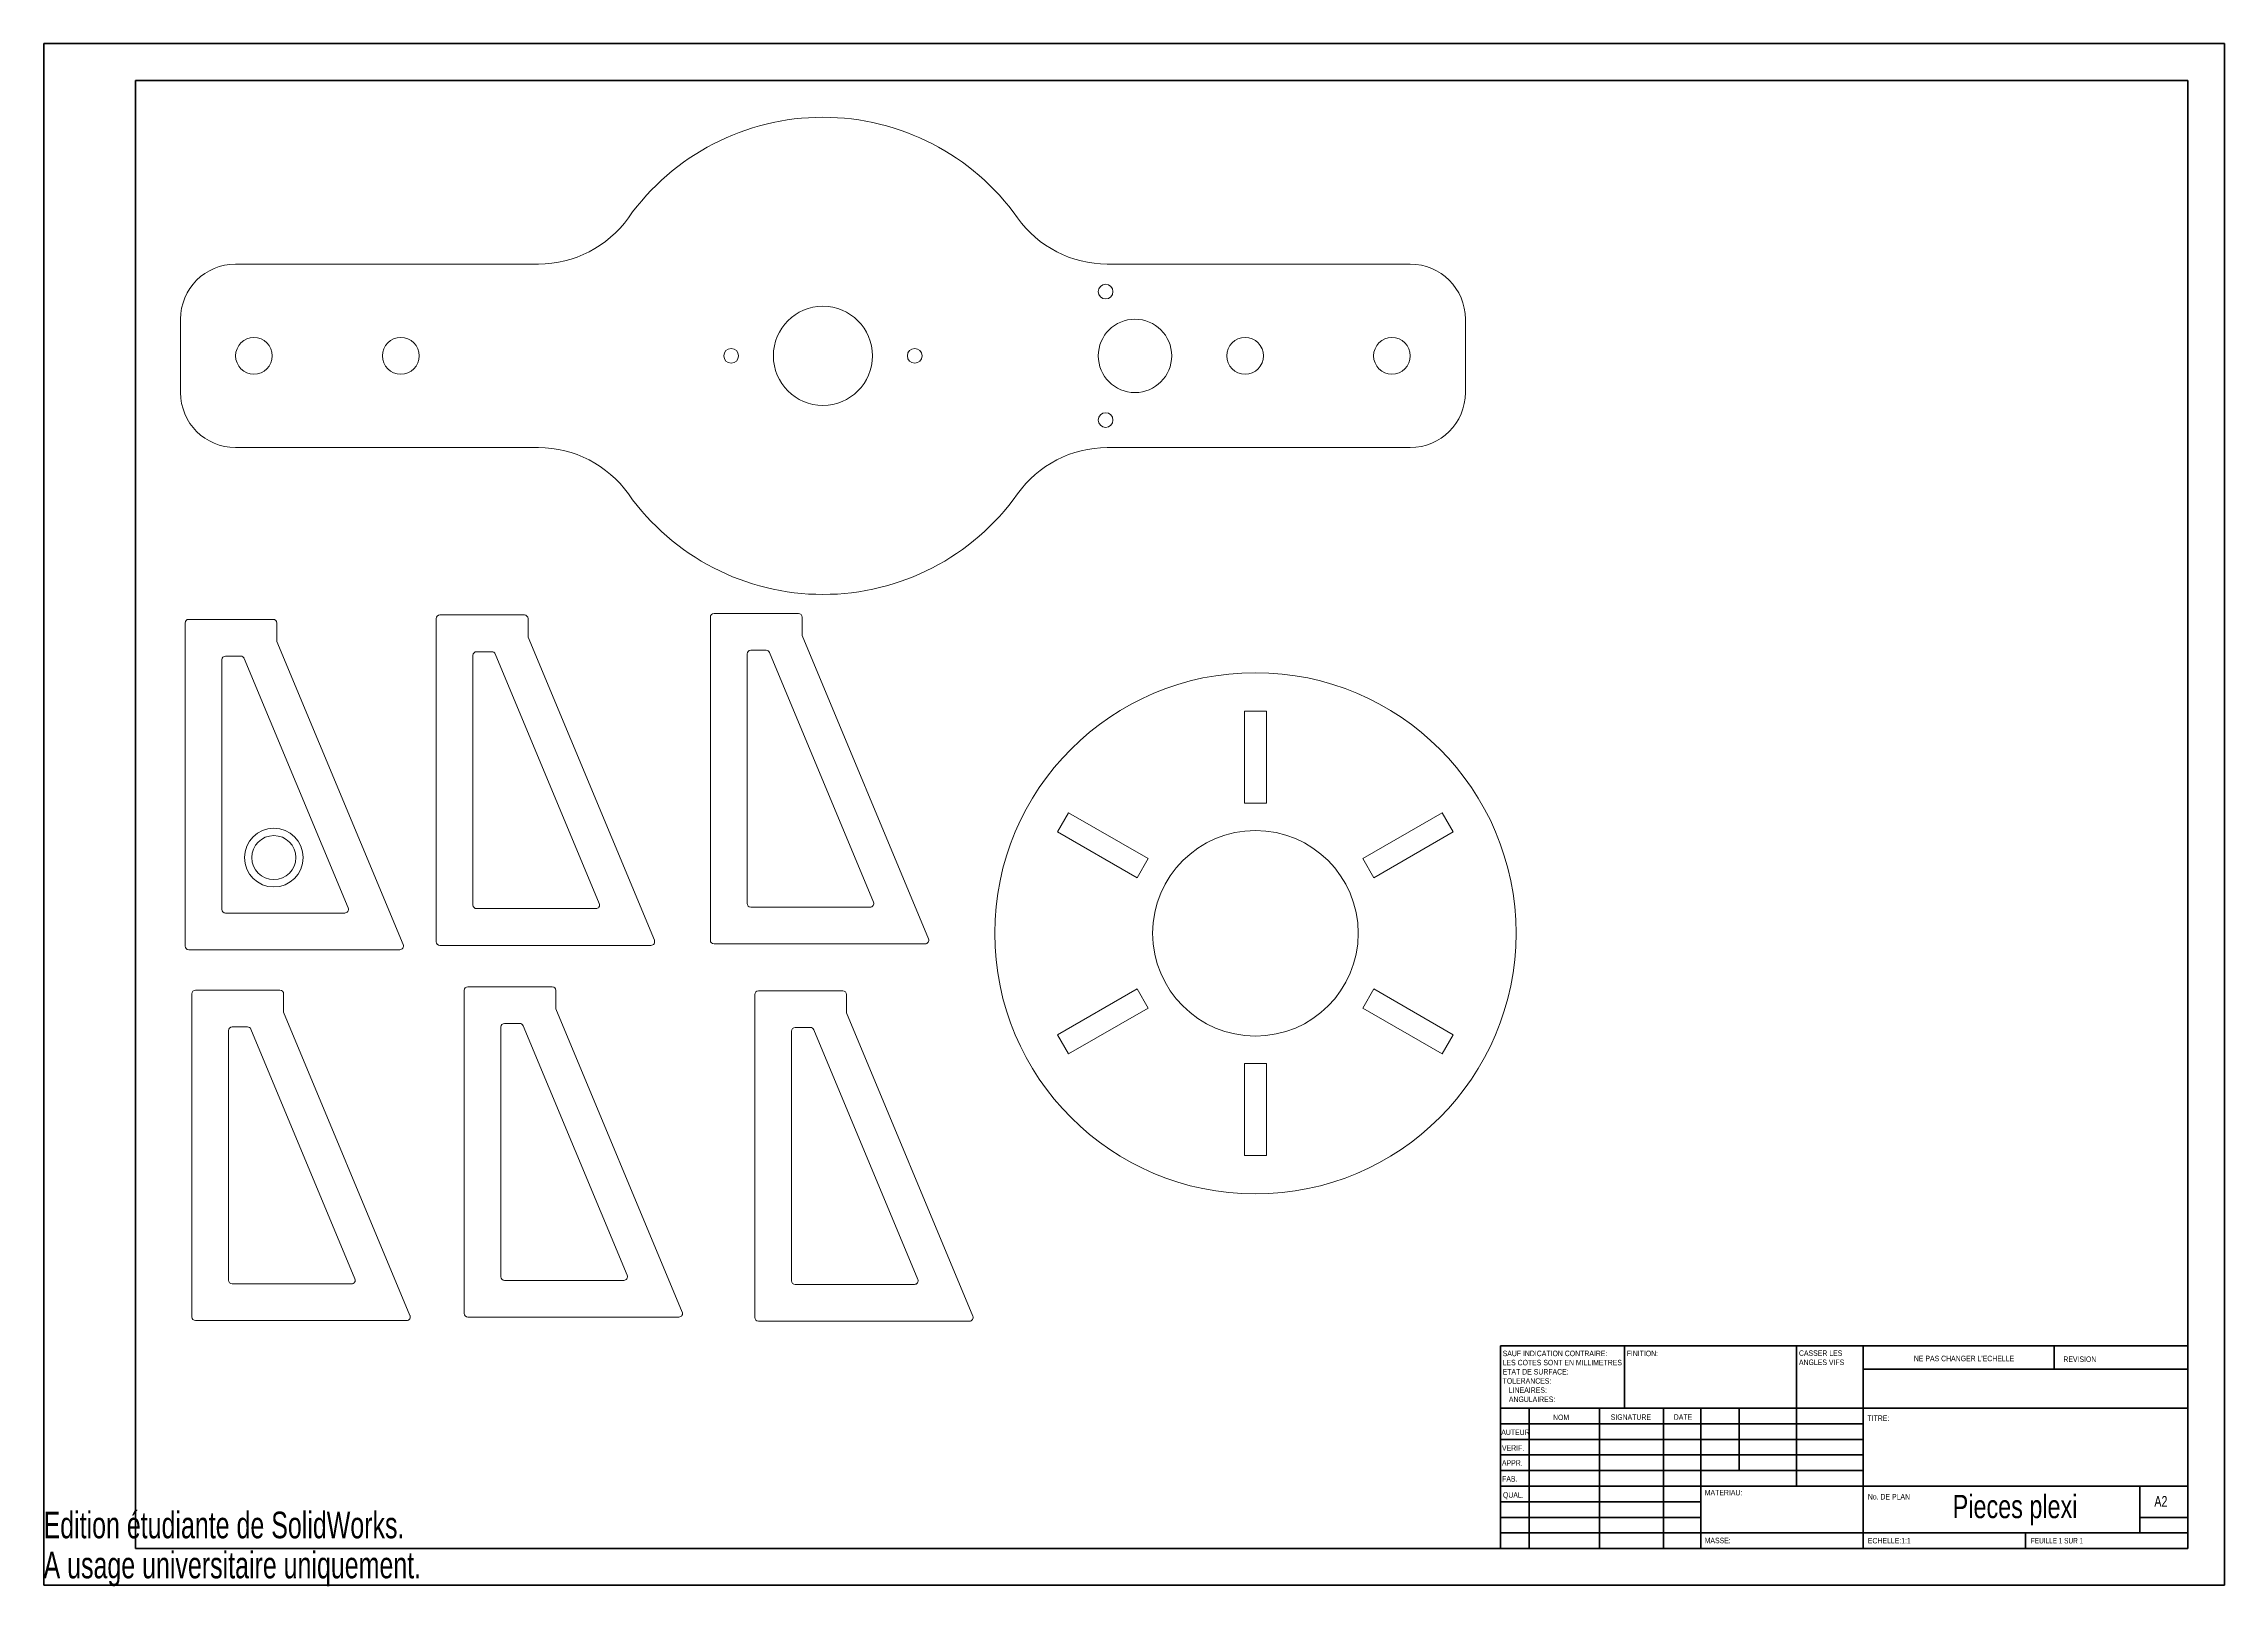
# Model space of a CAD drawing. Header units: millimetres. Extents: x 0 to 594, y 0 to 420.
import ezdxf

# ---------------------------------------------------------------- set-up
doc = ezdxf.new("R2010")
doc.units = ezdxf.units.MM
doc.styles.add('SLDTEXTSTYLE0', font='TXT', dxfattribs={"width": 0.75})
doc.styles.add('SLDTEXTSTYLE1', font='TXT', dxfattribs={"width": 0.7})

# ---------------------------------------------------------------- blocks, each defined once
blk = doc.blocks.new('SW_NOTE_0')
at = {"color": 0, "linetype": 'Continuous', "lineweight": 0, "char_height": 1.5, "attachment_point": 1, "style": 'SLDTEXTSTYLE0'}
for s, insert in [('CASSER LES', (0, 1.93)), ('ANGLES VIFS', (0, -0.57))]:
    blk.add_mtext(s, dxfattribs=dict(at, insert=insert))
blk = doc.blocks.new('SW_NOTE_1')
at = {"color": 0, "linetype": 'Continuous', "lineweight": 0, "char_height": 1.5, "attachment_point": 1, "style": 'SLDTEXTSTYLE0'}
for s, insert in [('SAUF INDICATION CONTRAIRE:', (0, 1.93)), ('TOLERANCES:', (0, -5.57)), ('LES COTES SONT EN MILLIMETRES', (0, -0.57)), ('ETAT DE SURFACE:', (0, -3.07)), ('ANGULAIRES:', (1.69, -10.57)), ('LINEAIRES:', (1.69, -8.07))]:
    blk.add_mtext(s, dxfattribs=dict(at, insert=insert))

msp = doc.modelspace()

# ---------------------------------------------------------------- linework, layer by layer
at = {"color": 7, "linetype": 'Continuous', "lineweight": 40}
for p, q in [((0.08, 0.21), (0.08, 420.21)), ((0.08, 420.21), (594.08, 420.21)), ((594.08, 0.21), (594.08, 420.21)), ((25.08, 10.21), (25.08, 410.21)), ((25.08, 410.21), (584.08, 410.21)), ((584.08, 410.21), (584.08, 10.21)), ((396.88, 65.46), (584.08, 65.46)), ((396.88, 65.46), (396.88, 10.21)), ((430.68, 48.46), (430.68, 65.46)), ((477.48, 65.46), (477.48, 27.21)), ((495.68, 65.46), (495.68, 10.21)), ((547.68, 59.09), (547.68, 65.46)), ((584.08, 59.09), (495.68, 59.09)), ((584.08, 48.46), (396.88, 48.46)), ((404.68, 48.46), (404.68, 10.21)), ((423.87, 48.46), (423.87, 10.21)), ((441.28, 48.46), (441.28, 10.21)), ((451.48, 10.21), (451.48, 48.46)), ((461.88, 31.46), (461.88, 48.46)), ((495.68, 44.21), (396.88, 44.21)), ((495.68, 39.96), (396.88, 39.96)), ((495.68, 35.71), (396.88, 35.71)), ((495.68, 31.46), (396.88, 31.46)), ((451.48, 27.21), (396.88, 27.21)), ((451.48, 27.21), (584.08, 27.21)), ((571.08, 14.46), (571.08, 27.21)), ((451.48, 22.96), (396.88, 22.96)), ((451.48, 18.71), (396.88, 18.71)), ((584.08, 18.71), (571.08, 18.71)), ((396.88, 14.46), (584.08, 14.46)), ((539.88, 10.21), (539.88, 14.46)), ((25.08, 10.21), (584.08, 10.21)), ((0.08, 0.21), (594.08, 0.21))]:
    msp.add_line(p, q, dxfattribs=at)
at = {"color": 7, "linetype": 'Continuous', "lineweight": 15}
for p, q in [((52.31, 360.15), (134.85, 360.15)), ((289.77, 360.15), (372.31, 360.15)), ((37.31, 325.15), (37.31, 345.15)), ((387.31, 345.15), (387.31, 325.15)), ((134.85, 310.15), (52.31, 310.15)), ((372.31, 310.15), (289.77, 310.15)), ((38.55, 262.36), (38.55, 174.36)), ((62.55, 263.36), (39.55, 263.36)), ((63.55, 257.36), (63.55, 262.36)), ((106.97, 263.55), (106.97, 175.55)), ((130.97, 264.55), (107.97, 264.55)), ((131.97, 258.55), (131.97, 263.55)), ((181.64, 263.94), (181.64, 175.94)), ((205.64, 264.94), (182.64, 264.94)), ((206.64, 258.94), (206.64, 263.94)), ((97.98, 174.74), (63.55, 257.36)), ((166.39, 175.94), (131.97, 258.55)), ((241.06, 176.32), (206.64, 258.94)), ((48.55, 252.36), (48.55, 184.36)), ((53.72, 253.36), (49.55, 253.36)), ((82.98, 184.74), (54.64, 252.74)), ((116.97, 253.55), (116.97, 185.55)), ((122.13, 254.55), (117.97, 254.55)), ((151.39, 185.94), (123.06, 253.94)), ((191.64, 253.94), (191.64, 185.94)), ((196.81, 254.94), (192.64, 254.94)), ((226.06, 186.32), (197.73, 254.32)), ((333.12, 238.33), (327.12, 238.33)), ((327.12, 238.33), (327.12, 213.33)), ((333.12, 213.33), (333.12, 238.33)), ((279.22, 210.67), (276.22, 205.48)), ((300.88, 198.17), (279.22, 210.67)), ((327.12, 213.33), (333.12, 213.33)), ((381.01, 210.67), (359.36, 198.17)), ((384.01, 205.48), (381.01, 210.67)), ((276.22, 205.48), (297.88, 192.98)), ((362.36, 192.98), (384.01, 205.48)), ((297.88, 192.98), (300.88, 198.17)), ((359.36, 198.17), (362.36, 192.98)), ((117.97, 184.55), (150.47, 184.55)), ((192.64, 184.94), (225.14, 184.94)), ((49.55, 183.36), (82.05, 183.36)), ((39.55, 173.36), (97.05, 173.36)), ((107.97, 174.55), (165.47, 174.55)), ((182.64, 174.94), (240.14, 174.94)), ((40.4, 161.32), (40.4, 73.32)), ((64.4, 162.32), (41.4, 162.32)), ((65.4, 156.32), (65.4, 161.32)), ((114.57, 162.28), (114.57, 74.28)), ((138.57, 163.28), (115.57, 163.28)), ((139.57, 157.28), (139.57, 162.28)), ((193.73, 161.17), (193.73, 73.17)), ((217.73, 162.17), (194.73, 162.17)), ((218.73, 156.17), (218.73, 161.17)), ((297.88, 162.67), (276.22, 150.17)), ((300.88, 157.48), (297.88, 162.67)), ((362.36, 162.67), (359.36, 157.48)), ((384.01, 150.17), (362.36, 162.67)), ((99.82, 73.71), (65.4, 156.32)), ((174, 74.66), (139.57, 157.28)), ((253.15, 73.56), (218.73, 156.17)), ((279.22, 144.98), (300.88, 157.48)), ((359.36, 157.48), (381.01, 144.98)), ((50.4, 151.32), (50.4, 83.32)), ((55.57, 152.32), (51.4, 152.32)), ((84.82, 83.71), (56.49, 151.71)), ((124.57, 152.28), (124.57, 84.28)), ((129.74, 153.28), (125.57, 153.28)), ((159, 84.66), (130.66, 152.66)), ((203.73, 151.17), (203.73, 83.17)), ((208.9, 152.17), (204.73, 152.17)), ((238.15, 83.56), (209.82, 151.56)), ((276.22, 150.17), (279.22, 144.98)), ((381.01, 144.98), (384.01, 150.17)), ((333.12, 142.33), (327.12, 142.33)), ((327.12, 142.33), (327.12, 117.33)), ((333.12, 117.33), (333.12, 142.33)), ((327.12, 117.33), (333.12, 117.33)), ((125.57, 83.28), (158.07, 83.28)), ((51.4, 82.32), (83.9, 82.32)), ((204.73, 82.17), (237.23, 82.17)), ((41.4, 72.32), (98.9, 72.32)), ((115.57, 73.28), (173.07, 73.28)), ((194.73, 72.17), (252.23, 72.17))]:
    msp.add_line(p, q, dxfattribs=at)
for centre, radius in [((289.31, 352.65), 2), ((212.31, 335.15), 13.5), ((297.31, 335.15), 10), ((57.31, 335.15), 5), ((97.31, 335.15), 5), ((327.31, 335.15), 5), ((367.31, 335.15), 5), ((187.31, 335.15), 2), ((237.31, 335.15), 2), ((289.31, 317.65), 2), ((330.12, 177.83), 71), ((62.73, 198.45), 8), ((62.73, 198.45), 6), ((330.12, 177.83), 28)]:
    msp.add_circle(centre, radius, dxfattribs=at)
for centre, radius, start, end in [((212.31, 335.15), 65, 35.37654, 144.62346), ((134.85, 390.15), 30, 270, 324.62346), ((289.77, 390.15), 30, 215.37654, 270), ((52.31, 345.15), 15, 90, 180), ((372.31, 345.15), 15, 0, 90), ((52.31, 325.15), 15, 180, 270), ((372.31, 325.15), 15, 270, 0), ((134.85, 280.15), 30, 35.37654, 90), ((289.77, 280.15), 30, 90, 144.62346), ((212.31, 335.15), 65, 215.37654, 324.62346), ((39.55, 262.36), 1, 90, 180), ((62.55, 262.36), 1, 0, 90), ((107.97, 263.55), 1, 90, 180), ((130.97, 263.55), 1, 0, 90), ((182.64, 263.94), 1, 90, 180), ((205.64, 263.94), 1, 0, 90), ((49.55, 252.36), 1, 90, 180), ((53.72, 252.36), 1, 22.61986, 90), ((117.97, 253.55), 1, 90, 180), ((122.13, 253.55), 1, 22.61986, 90), ((192.64, 253.94), 1, 90, 180), ((196.81, 253.94), 1, 22.61986, 90), ((49.55, 184.36), 1, 180, 270), ((82.05, 184.36), 1, 270, 22.61986), ((117.97, 185.55), 1, 180, 270), ((150.47, 185.55), 1, 270, 22.61986), ((192.64, 185.94), 1, 180, 270), ((225.14, 185.94), 1, 270, 22.61986), ((39.55, 174.36), 1, 180, 270), ((97.05, 174.36), 1, 270, 22.61986), ((107.97, 175.55), 1, 180, 270), ((165.47, 175.55), 1, 270, 22.61986), ((182.64, 175.94), 1, 180, 270), ((240.14, 175.94), 1, 270, 22.61986), ((41.4, 161.32), 1, 90, 180), ((64.4, 161.32), 1, 0, 90), ((115.57, 162.28), 1, 90, 180), ((138.57, 162.28), 1, 0, 90), ((194.73, 161.17), 1, 90, 180), ((217.73, 161.17), 1, 0, 90), ((51.4, 151.32), 1, 90, 180), ((55.57, 151.32), 1, 22.61986, 90), ((125.57, 152.28), 1, 90, 180), ((129.74, 152.28), 1, 22.61986, 90), ((204.73, 151.17), 1, 90, 180), ((208.9, 151.17), 1, 22.61986, 90), ((51.4, 83.32), 1, 180, 270), ((83.9, 83.32), 1, 270, 22.61986), ((125.57, 84.28), 1, 180, 270), ((158.07, 84.28), 1, 270, 22.61986), ((204.73, 83.17), 1, 180, 270), ((237.23, 83.17), 1, 270, 22.61986), ((41.4, 73.32), 1, 180, 270), ((98.9, 73.32), 1, 270, 22.61986), ((115.57, 74.28), 1, 180, 270), ((173.07, 74.28), 1, 270, 22.61986), ((194.73, 73.17), 1, 180, 270), ((252.23, 73.17), 1, 270, 22.61986)]:
    msp.add_arc(centre, radius, start, end, dxfattribs=at)

# ---------------------------------------------------------------- block references
at = {"color": 7, "linetype": 'Continuous', "lineweight": 0}
for name, p in [('SW_NOTE_1', (397.47, 62.2)), ('SW_NOTE_0', (478.19, 62.28))]:
    msp.add_blockref(name, p, dxfattribs=at)

# ---------------------------------------------------------------- texts
for s, insert, char_height, attachment_point, style in [('FINITION:', (431.25, 64.13), 1.5, 1, 'SLDTEXTSTYLE0'), ("NE PAS CHANGER L'ECHELLE", (509.49, 62.75), 1.5, 1, 'SLDTEXTSTYLE0'), ('REVISION', (550.21, 62.55), 1.5, 1, 'SLDTEXTSTYLE0'), ('AUTEUR', (397.09, 42.64), 1.5, 1, 'SLDTEXTSTYLE0'), ('NOM', (411.2, 46.72), 1.5, 1, 'SLDTEXTSTYLE0'), ('SIGNATURE', (426.91, 46.78), 1.5, 1, 'SLDTEXTSTYLE0'), ('DATE', (444.09, 46.79), 1.5, 1, 'SLDTEXTSTYLE0'), ('TITRE:', (496.84, 46.49), 1.5, 1, 'SLDTEXTSTYLE0'), ('VERIF.', (397.29, 38.37), 1.5, 1, 'SLDTEXTSTYLE0'), ('APPR.', (397.28, 34.28), 1.5, 1, 'SLDTEXTSTYLE0'), ('FAB.', (397.33, 29.95), 1.5, 1, 'SLDTEXTSTYLE0'), ('QUAL.', (397.55, 25.56), 1.5, 1, 'SLDTEXTSTYLE0'), ('MATERIAU:', (452.52, 26.2), 1.5, 1, 'SLDTEXTSTYLE0'), ('No. DE PLAN', (496.95, 25.08), 1.5, 1, 'SLDTEXTSTYLE0'), ('Pieces plexi', (537.06, 24.85), 6.35, 2, 'SLDTEXTSTYLE0'), ('A2', (575, 24.52), 2.91, 1, 'SLDTEXTSTYLE0'), ('MASSE:', (452.5, 13.16), 1.499, 1, 'SLDTEXTSTYLE0'), ('ECHELLE:1:1', (496.95, 13.11), 1.5, 1, 'SLDTEXTSTYLE0'), ('FEUILLE 1 SUR 1', (541.36, 13.11), 1.5, 1, 'SLDTEXTSTYLE1')]:
    msp.add_mtext(s, dxfattribs=dict(at, insert=insert, char_height=char_height, attachment_point=attachment_point, style=style))
at = {"color": 7, "linetype": 'Continuous', "char_height": 7.266, "attachment_point": 1, "style": 'SLDTEXTSTYLE1'}
for s, insert in [('Edition étudiante de SolidWorks.', (0, 20.27)), ('A usage universitaire uniquement.', (0, 9.37))]:
    msp.add_mtext(s, dxfattribs=dict(at, insert=insert))

doc.saveas('drawing.dxf')
